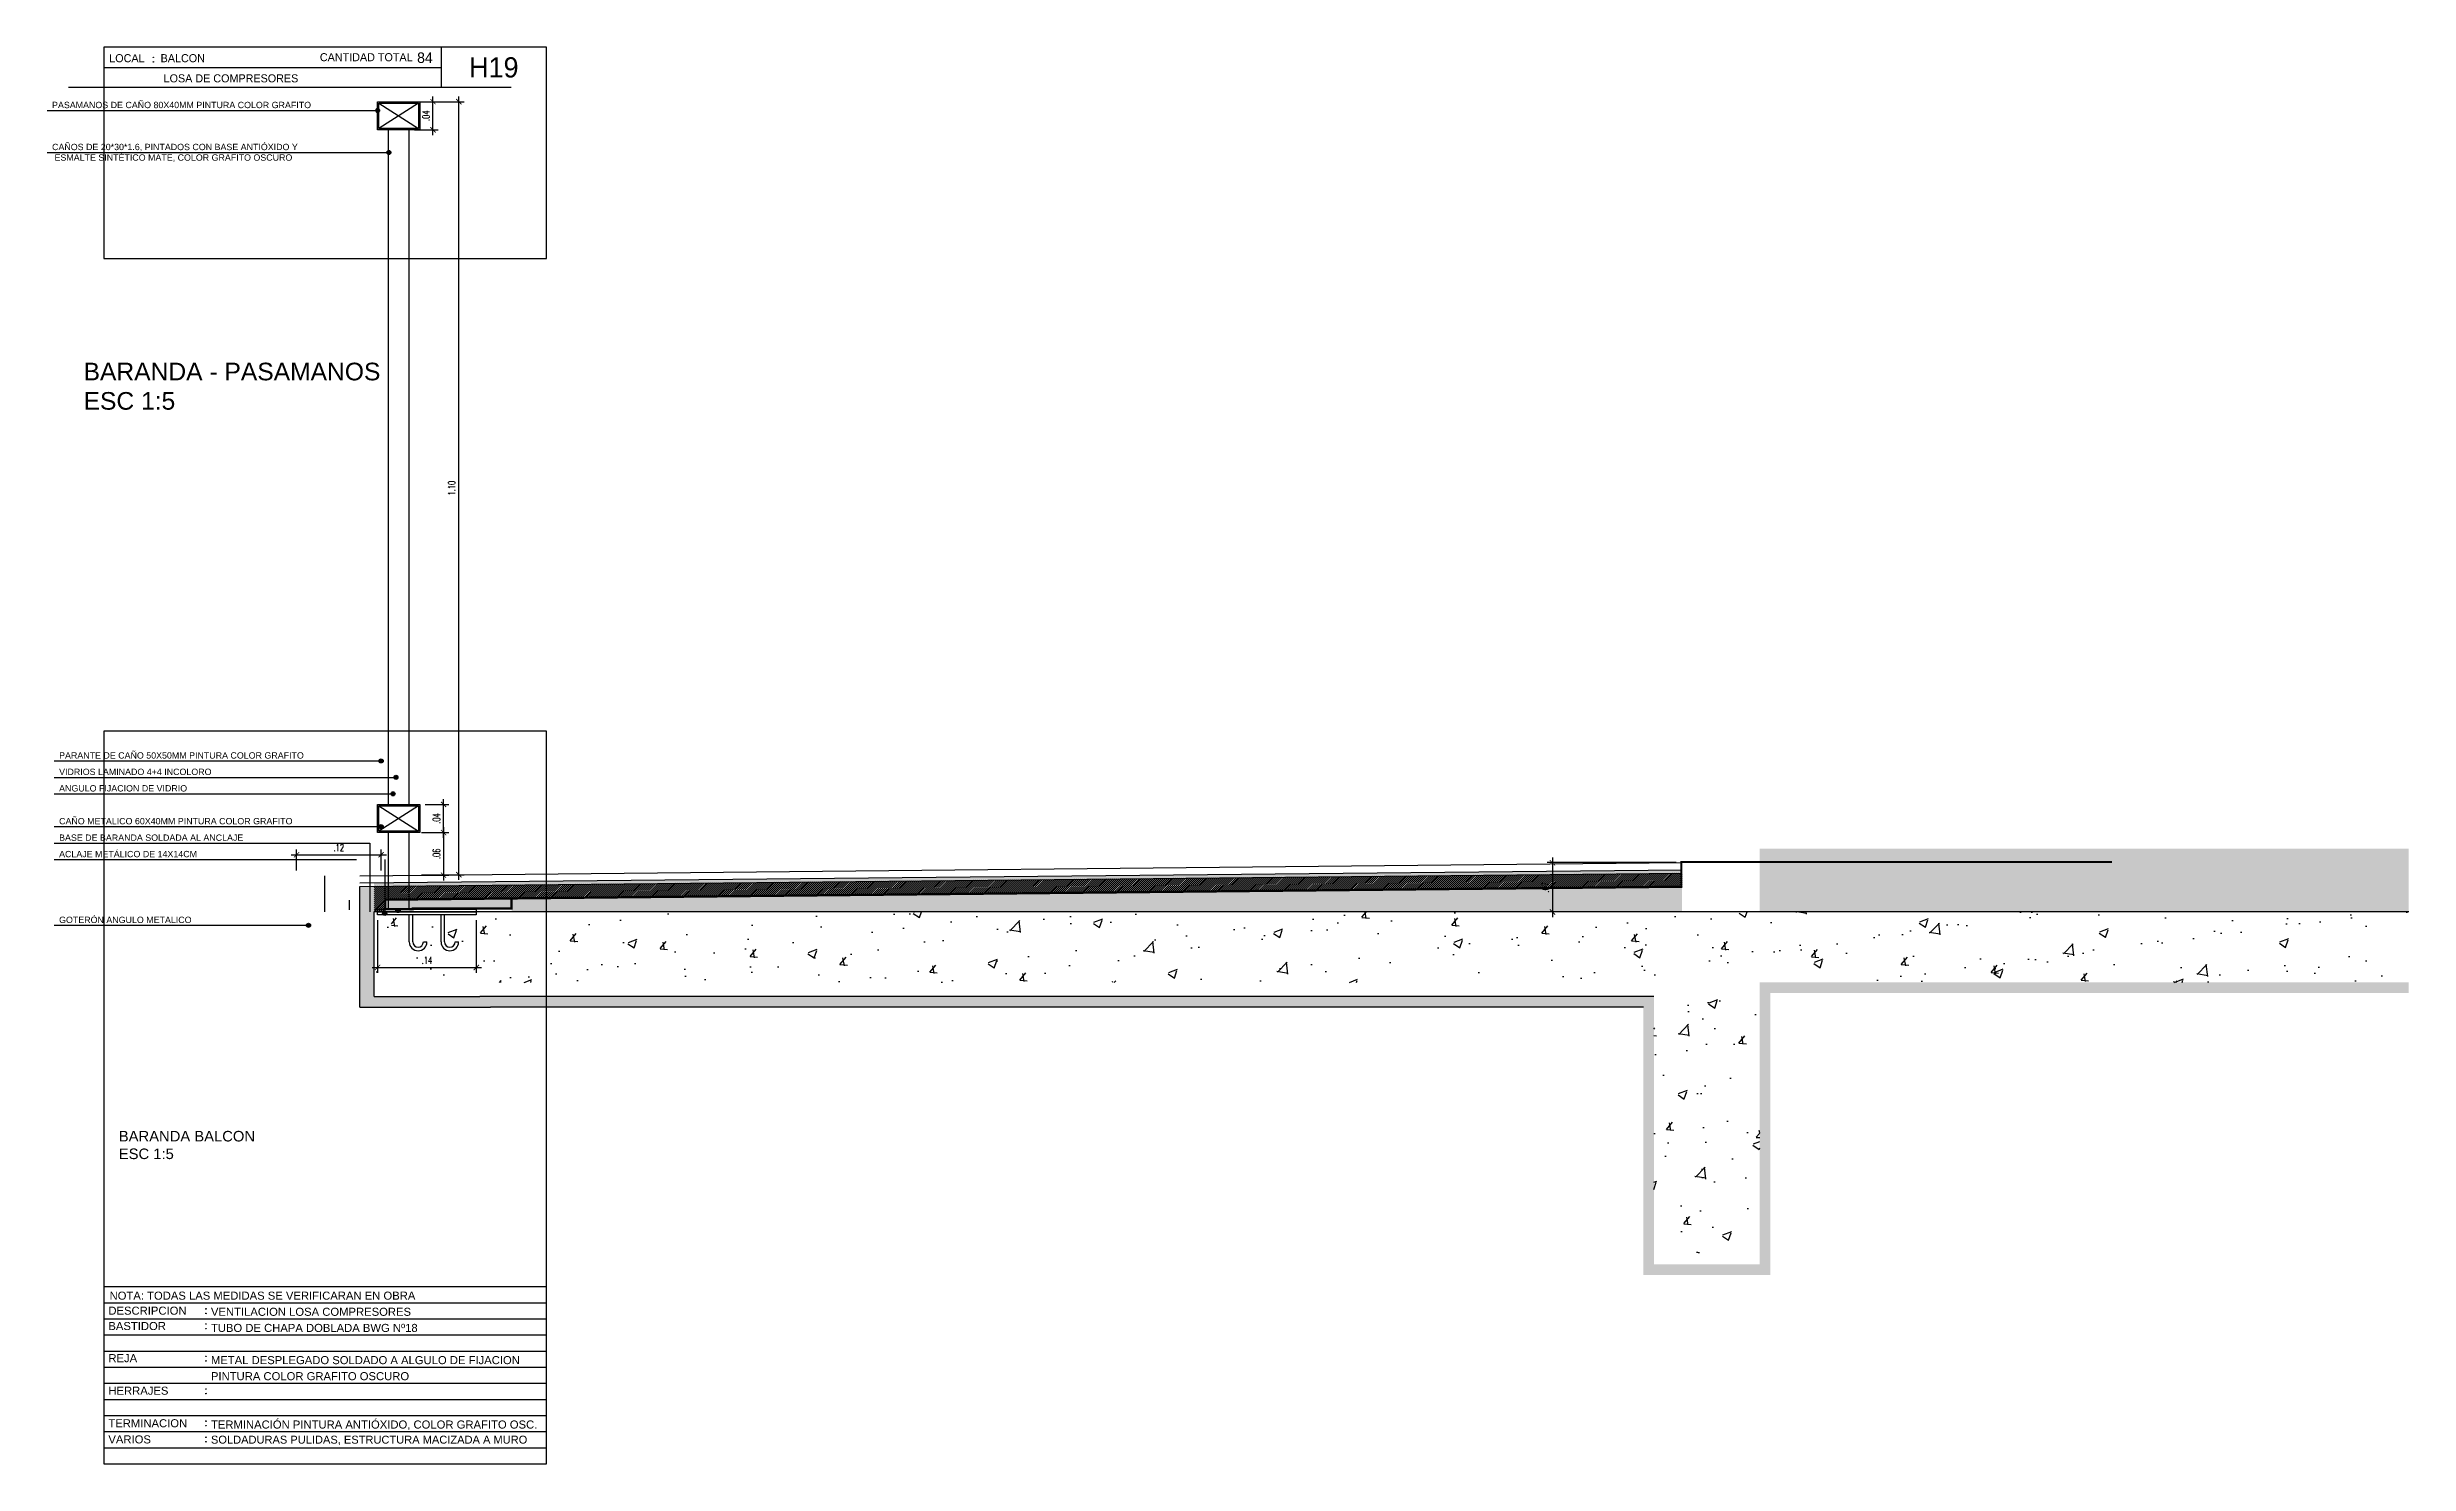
# Model space of a CAD drawing. Extents: x 465 to 637, y -105 to -61.
# Drawn here: x 524.012 to 527.362, y -68.03 to -66.02 of the extents above; entities that cross this region are included whole.
import ezdxf
from ezdxf.enums import TextEntityAlignment as Align

# ---------------------------------------------------------------- set-up
doc = ezdxf.new("R2010")
doc.units = 0
doc.linetypes.add('HIDDEN2', pattern=[0.1875, 0.125, -0.0625])
for name, color, linetype in [('ROT-01', 135, 'Continuous'), ('ROT-02', 136, 'Continuous'), ('ROT-TXT', 2, 'Continuous'), ('TX-10-texto 1', 1, 'Continuous'), ('TX-5-texto 01', 1, 'Continuous')]:
    doc.layers.add(name, color=color, linetype=linetype)
doc.styles.add('CG', font='GOTHIC.TTF')
doc.styles.add('COTAS', font='romans.shx', dxfattribs={"width": 0.7})
doc.styles.add('ROMANS', font='arial.ttf')
doc.dimstyles.new('COTA 5', dxfattribs={"dimscale": 5, "dimtxt": 0.002, "dimasz": 0.0015, "dimexe": 0.0015, "dimexo": 0.0015, "dimgap": 0.001, "dimtad": 1, "dimzin": 4, "dimdsep": 46, "dimtxsty": 'COTAS', "dimblk": 'ARCHTICK', "dimcen": 0.09, "dimdle": 0.0015, "dimclrd": 256, "dimclre": 256, "dimclrt": 3, "dimadec": 0, "dimazin": 0, "dimtfac": 1, "dimtix": 1, "dimtmove": 2, "dimatfit": 3, "dimldrblk": 'ORIGIN', "dimfxl": 1, "dimtolj": 1, "dimtzin": 0, "dimarcsym": 0})

msp = doc.modelspace()

# ---------------------------------------------------------------- texts
at = {"layer": 'ROT-01', "style": 'CG'}
msp.add_attdef('H19', text='', height=0.0286, dxfattribs=at).set_placement((524.6454, -66.0482), align=Align.MIDDLE)
at = {"layer": 'ROT-02', "style": 'CG'}
for s, height, p in [('LOCAL', 0.01143, (524.0998, -66.0352)), ('CANTIDAD TOTAL', 0.011429, (524.3986, -66.0338))]:
    msp.add_text(s, height=height, dxfattribs=at).set_placement(p, align=Align.MIDDLE_LEFT)
for s, height, p in [('BALCON', 0.01143, (524.1727, -66.0409)), (' LOSA DE COMPRESORES ', 0.011429, (524.1727, -66.0695))]:
    msp.add_text(s, height=height, dxfattribs=at).set_placement(p)
msp.add_attdef('84', text='', height=0.0149, dxfattribs=at).set_placement((524.5366, -66.0345), align=Align.MIDDLE_LEFT)
at = {"layer": 'ROT-TXT', "style": 'ROMANS'}
for s, height, p in [('DESCRIPCION', 0.011429, (524.0986, -67.8127)), ('BASTIDOR', 0.01143, (524.0986, -67.8345)), ('REJA', 0.01143, (524.0986, -67.8801)), ('HERRAJES', 0.01143, (524.0986, -67.9263)), ('TERMINACION', 0.011429, (524.0986, -67.9725)), ('VARIOS', 0.01143, (524.0986, -67.9954))]:
    msp.add_text(s, height=height, dxfattribs=at).set_placement(p, align=Align.MIDDLE_LEFT)
for s, height, p in [('NOTA: TODAS LAS MEDIDAS SE VERIFICARAN EN OBRA', 0.011429, (524.1003, -67.7971)), ('VENTILACION LOSA COMPRESORES', 0.011429, (524.2441, -67.82)), ('TUBO DE CHAPA DOBLADA BWG Nº18 ', 0.011429, (524.2441, -67.8429)), ('METAL DESPLEGADO SOLDADO A ALGULO DE FIJACION', 0.011429, (524.2441, -67.8886)), ('PINTURA COLOR GRAFITO OSCURO', 0.011429, (524.2441, -67.9114)), ('TERMINACIÓN PINTURA ANTIÓXIDO, COLOR GRAFITO OSC.', 0.011429, (524.2441, -67.98)), ('SOLDADURAS PULIDAS, ESTRUCTURA MACIZADA A MURO', 0.01125, (524.2441, -68.0014))]:
    msp.add_text(s, height=height, dxfattribs=at).set_placement(p)
at = {"layer": 'TX-10-texto 1', "width": 4.502113, "attachment_point": 7, "style": 'ROMANS'}
for s, insert, char_height in [('{\\fArial|b0|i0|c0|p34;BARANDA - PASAMANOS\\PESC 1:5}', (524.0634, -66.5344), 0.025), ('BARANDA BALCON \\PESC 1:5', (524.1134, -67.5978), 0.015)]:
    msp.add_mtext(s, dxfattribs=dict(at, insert=insert, char_height=char_height))
at = {"layer": 'TX-5-texto 01', "char_height": 0.009, "width": 1.620761, "attachment_point": 1, "style": 'ROMANS'}
for s, insert in [('{\\fArial|b0|i0|c0|p34;PASAMANOS DE CAÑO 80X40MM PINTURA COLOR GRAFITO}', (524.0187, -66.0971)), ('CAÑOS DE 20*30*1.6, PINTADOS CON BASE ANTIÓXIDO Y\\P ESMALTE SINTÉTICO MATE, COLOR GRAFITO OSCURO', (524.0187, -66.1567)), ('{\\fArial|b0|i0|c0|p34;PARANTE DE CAÑO 50X50MM PINTURA COLOR GRAFITO}', (524.0287, -67.0202)), ('{\\fArial|b0|i0|c0|p34;VIDRIOS LAMINADO 4+4 INCOLORO}', (524.0287, -67.0435)), ('{\\fArial|b0|i0|c0|p34;ANGULO FIJACION DE VIDRIO}', (524.0287, -67.0669)), ('CAÑO METALICO 60X40MM PINTURA COLOR GRAFITO', (524.0287, -67.1135)), ('{\\fArial|b0|i0|c0|p34;BASE DE BARANDA SOLDADA AL ANCLAJE}', (524.0287, -67.1369)), ('{\\fArial|b0|i0|c0|p34;ACLAJE METÁLICO DE 14X14CM}', (524.0287, -67.1602)), ('{\\fArial|b0|i0|c0|p34;GOTERÓN ANGULO METALICO}', (524.0287, -67.2536))]:
    msp.add_mtext(s, dxfattribs=dict(at, insert=insert))

# ---------------------------------------------------------------- blocks, each defined once
blk = doc.blocks.new('A$C123A79A1')
h = blk.add_hatch(color=256)
h.dxf.hatch_style = 1
edge = h.paths.add_edge_path()
edge.add_arc((0.0029, 0.0029), 0.00293, 0, 360)
blk.add_circle((0.0029, 0.0029), 0.00293)
blk = doc.blocks.new('_ArchTick')
at = {"color": 0, "linetype": 'ByBlock', "const_width": 0.15}
blk.add_lwpolyline([(-0.5, -0.5), (0.5, 0.5)], dxfattribs=at)
blk = doc.blocks.new('*D42')
at = {"lineweight": -2, "transparency": 16777216}
for p, q in [((524.548, -67.1342), (524.5816, -67.1342)), ((524.5741, -67.1267), (524.5741, -67.2021)), ((524.548, -67.1946), (524.5816, -67.1946))]:
    blk.add_line(p, q, dxfattribs=at)
at = {"layer": 'Defpoints', "color": 0, "transparency": 16777216}
for p in [(524.5405, -67.1342), (524.5405, -67.1946), (524.5741, -67.1946)]:
    blk.add_point(p, dxfattribs=at)
at = {"lineweight": -2, "transparency": 16777216, "xscale": 0.0075, "yscale": 0.0075, "zscale": 0.0075}
for p, rotation in [((524.5741, -67.1342), 90), ((524.5741, -67.1946), 270)]:
    blk.add_blockref('_ArchTick', p, dxfattribs=dict(at, rotation=rotation))
at = {"color": 3, "transparency": 16777216, "insert": (524.5641, -67.1644), "char_height": 0.01, "attachment_point": 5, "rotation": 90, "style": 'COTAS'}
blk.add_mtext('\\A1;.06', dxfattribs=at)
blk = doc.blocks.new('_Origin')
at = {"color": 0, "linetype": 'ByBlock', "lineweight": -2}
blk.add_line((0, 0), (-1, 0), dxfattribs=at)
blk.add_circle((0, 0), 0.5, dxfattribs=at)
blk = doc.blocks.new('*D43')
at = {"lineweight": -2, "transparency": 16777216}
for p, q in [((524.548, -67.0942), (524.5816, -67.0942)), ((524.5741, -67.1417), (524.5741, -67.0867)), ((524.543, -67.1342), (524.5816, -67.1342))]:
    blk.add_line(p, q, dxfattribs=at)
at = {"layer": 'Defpoints', "color": 0, "transparency": 16777216}
for p in [(524.5405, -67.0942), (524.5741, -67.0942), (524.5355, -67.1342)]:
    blk.add_point(p, dxfattribs=at)
at = {"lineweight": -2, "transparency": 16777216, "xscale": 0.0075, "yscale": 0.0075, "zscale": 0.0075}
for p, rotation in [((524.5741, -67.0942), 90), ((524.5741, -67.1342), 270)]:
    blk.add_blockref('_ArchTick', p, dxfattribs=dict(at, rotation=rotation))
at = {"color": 3, "transparency": 16777216, "insert": (524.5641, -67.1142), "char_height": 0.01, "attachment_point": 5, "rotation": 90, "style": 'COTAS'}
blk.add_mtext('\\A1;.04', dxfattribs=at)
blk = doc.blocks.new('*D44')
at = {"lineweight": -2, "transparency": 16777216}
for p, q in [((524.548, -66.0969), (524.5666, -66.0969)), ((524.5591, -66.1444), (524.5591, -66.0894)), ((524.533, -66.1369), (524.5666, -66.1369))]:
    blk.add_line(p, q, dxfattribs=at)
at = {"layer": 'Defpoints', "color": 0, "transparency": 16777216}
for p in [(524.5405, -66.0969), (524.5591, -66.0969), (524.5255, -66.1369)]:
    blk.add_point(p, dxfattribs=at)
at = {"lineweight": -2, "transparency": 16777216, "xscale": 0.0075, "yscale": 0.0075, "zscale": 0.0075}
for p, rotation in [((524.5591, -66.0969), 90), ((524.5591, -66.1369), 270)]:
    blk.add_blockref('_ArchTick', p, dxfattribs=dict(at, rotation=rotation))
at = {"color": 3, "transparency": 16777216, "insert": (524.5491, -66.1169), "char_height": 0.01, "attachment_point": 5, "rotation": 90, "style": 'COTAS'}
blk.add_mtext('\\A1;.04', dxfattribs=at)
blk = doc.blocks.new('*D45')
at = {"lineweight": -2, "transparency": 16777216}
for p, q in [((524.5368, -66.0969), (524.6033, -66.0969)), ((524.5958, -67.2015), (524.5958, -66.0894)), ((524.543, -67.194), (524.6033, -67.194))]:
    blk.add_line(p, q, dxfattribs=at)
at = {"layer": 'Defpoints', "color": 0, "transparency": 16777216}
for p in [(524.5293, -66.0969), (524.5958, -66.0969), (524.5355, -67.194)]:
    blk.add_point(p, dxfattribs=at)
at = {"lineweight": -2, "transparency": 16777216, "xscale": 0.0075, "yscale": 0.0075, "zscale": 0.0075}
for p, rotation in [((524.5958, -66.0969), 90), ((524.5958, -67.194), 270)]:
    blk.add_blockref('_ArchTick', p, dxfattribs=dict(at, rotation=rotation))
at = {"color": 3, "transparency": 16777216, "insert": (524.5858, -66.6454), "char_height": 0.01, "attachment_point": 5, "rotation": 90, "style": 'COTAS'}
blk.add_mtext('\\A1;1.10', dxfattribs=at)
blk = doc.blocks.new('*D46')
at = {"lineweight": -2, "transparency": 16777216}
for p, q in [((524.358, -67.1657), (524.493, -67.1657)), ((524.3655, -67.188), (524.3655, -67.1582)), ((524.4855, -67.188), (524.4855, -67.1582))]:
    blk.add_line(p, q, dxfattribs=at)
at = {"layer": 'Defpoints', "color": 0, "transparency": 16777216}
for p in [(524.4855, -67.1657), (524.3655, -67.1955), (524.4855, -67.1955)]:
    blk.add_point(p, dxfattribs=at)
at = {"lineweight": -2, "transparency": 16777216, "xscale": 0.0075, "yscale": 0.0075, "zscale": 0.0075, "rotation": 180}
blk.add_blockref('_ArchTick', (524.3655, -67.1657), dxfattribs=at)
at = {"lineweight": -2, "transparency": 16777216, "xscale": 0.0075, "yscale": 0.0075, "zscale": 0.0075}
blk.add_blockref('_ArchTick', (524.4855, -67.1657), dxfattribs=at)
at = {"color": 3, "transparency": 16777216, "insert": (524.4255, -67.1557), "char_height": 0.01, "attachment_point": 5, "style": 'COTAS'}
blk.add_mtext('\\A1;.12', dxfattribs=at)
blk = doc.blocks.new('*D47')
at = {"lineweight": -2, "transparency": 16777216}
for p, q in [((524.4805, -67.2584), (524.4805, -67.3332)), ((524.6205, -67.2584), (524.6205, -67.3332)), ((524.473, -67.3257), (524.628, -67.3257))]:
    blk.add_line(p, q, dxfattribs=at)
at = {"layer": 'Defpoints', "color": 0, "transparency": 16777216}
for p in [(524.4805, -67.2509), (524.6205, -67.2509), (524.6205, -67.3257)]:
    blk.add_point(p, dxfattribs=at)
at = {"lineweight": -2, "transparency": 16777216, "xscale": 0.0075, "yscale": 0.0075, "zscale": 0.0075, "rotation": 180}
blk.add_blockref('_ArchTick', (524.4805, -67.3257), dxfattribs=at)
at = {"lineweight": -2, "transparency": 16777216, "xscale": 0.0075, "yscale": 0.0075, "zscale": 0.0075}
blk.add_blockref('_ArchTick', (524.6205, -67.3257), dxfattribs=at)
at = {"color": 3, "transparency": 16777216, "insert": (524.5505, -67.3157), "char_height": 0.01, "attachment_point": 5, "style": 'COTAS'}
blk.add_mtext('\\A1;.14', dxfattribs=at)
blk = doc.blocks.new('*D48')
at = {"lineweight": -2, "transparency": 16777216}
for p, q in [((526.1472, -67.1694), (526.1472, -67.2544)), ((526.3227, -67.1769), (526.1397, -67.1769)), ((526.3227, -67.2469), (526.1397, -67.2469))]:
    blk.add_line(p, q, dxfattribs=at)
at = {"layer": 'Defpoints', "color": 0, "transparency": 16777216}
for p in [(526.3302, -67.1769), (526.1472, -67.2469), (526.3302, -67.2469)]:
    blk.add_point(p, dxfattribs=at)
at = {"lineweight": -2, "transparency": 16777216, "xscale": 0.0075, "yscale": 0.0075, "zscale": 0.0075}
for p, rotation in [((526.1472, -67.1769), 90), ((526.1472, -67.2469), 270)]:
    blk.add_blockref('_ArchTick', p, dxfattribs=dict(at, rotation=rotation))
at = {"color": 3, "transparency": 16777216, "insert": (526.1372, -67.2119), "char_height": 0.01, "attachment_point": 5, "rotation": 90, "style": 'COTAS'}
blk.add_mtext('\\A1;.07', dxfattribs=at)

# ---------------------------------------------------------------- dimensions: what is measured, and where the dimension line sits
for base, p1, p2, picture, middle in [((524.5591, -66.0969), (524.5255, -66.1369), (524.5405, -66.0969), '*D44', (524.5491, -66.1169)), ((524.5958, -66.0969), (524.5355, -67.194), (524.5293, -66.0969), '*D45', (524.5858, -66.6454)), ((524.5741, -67.0942), (524.5355, -67.1342), (524.5405, -67.0942), '*D43', (524.5641, -67.1142)), ((524.5741, -67.1946), (524.5405, -67.1342), (524.5405, -67.1946), '*D42', (524.5641, -67.1644)), ((526.1472, -67.2469), (526.3302, -67.1769), (526.3302, -67.2469), '*D48', (526.1372, -67.2119))]:
    dim = msp.add_linear_dim(base=base, p1=p1, p2=p2, angle=90, dimstyle='COTA 5')
    dim.commit()
    dim.dimension.update_dxf_attribs({"geometry": picture, "text_midpoint": middle})
for base, p1, p2, picture, middle in [((524.4855, -67.1657), (524.3655, -67.1955), (524.4855, -67.1955), '*D46', (524.4255, -67.1557)), ((524.6205, -67.3257), (524.4805, -67.2509), (524.6205, -67.2509), '*D47', (524.5505, -67.3157))]:
    dim = msp.add_linear_dim(base=base, p1=p1, p2=p2, dimstyle='COTA 5')
    dim.commit()
    dim.dimension.update_dxf_attribs({"geometry": picture, "text_midpoint": middle})

# ---------------------------------------------------------------- hatches: boundary and pattern name
h = msp.add_hatch()
h.set_pattern_fill('HONEY', color=252, scale=0.0005, angle=45)
h.set_pattern_definition([(45, (-1901.3890934, -1148.6048606), (0.0007116567853, 0.0026559392601), [0.0015875, -0.003175]), (165, (-1901.3890934, -1148.6048606), (-0.0026559392628, -0.0007116567752), [0.0015875, -0.003175]), (105, (-1901.3890934, -1148.6048606), (-0.0019442824775, 0.0019442824849), [-0.003175, 0.0015875])])
h.paths.add_polyline_path([(524.5755, -67.2045), (524.4755, -67.2055), (524.4755, -67.2105), (524.5755, -67.2095)])
h.paths.add_polyline_path([(524.6255, -67.204), (524.5755, -67.2045), (524.5755, -67.2095), (524.6255, -67.209)])
h.paths.add_polyline_path([(526.3312, -67.1919), (526.3312, -67.1869), (524.6255, -67.204), (524.6255, -67.209)])
h.paths.add_polyline_path([(526.4412, -67.1619), (527.362, -67.1619), (527.362, -67.1569), (526.4412, -67.1569)])
h = msp.add_hatch()
h.set_pattern_fill('JIS_STN_2.5', color=1, scale=0.003, angle=180)
h.set_pattern_definition([(225, (-1901.3890934, -1148.6048606), (0.005303300859, -0.005303300859), []), (225, (-1901.3943884, -1148.6048606), (0.005303300859, -0.005303300859), [0.0036, -0.0015])])
h.paths.add_polyline_path([(524.5755, -67.2295), (524.4905, -67.2303), (524.4905, -67.2439), (524.4969, -67.2439, -0.414215), (524.4968, -67.2437), (524.4968, -67.2432, -0.414216), (524.4969, -67.243), (524.5011, -67.243, -0.414211), (524.5013, -67.2432), (524.5013, -67.2439), (524.5255, -67.2439), (524.5255, -67.2469), (524.5305, -67.2469), (524.5305, -67.2429), (524.5755, -67.2429)])
h.paths.add_polyline_path([(524.6255, -67.229), (524.5755, -67.2295), (524.5755, -67.2429), (524.6255, -67.2429)])
h.paths.add_polyline_path([(526.3312, -67.2119), (524.6255, -67.229), (524.6255, -67.2429), (524.6705, -67.2429), (524.6705, -67.2469), (526.3312, -67.2469)])
h.paths.add_polyline_path([(527.362, -67.1619), (526.4412, -67.1619), (526.4412, -67.2469), (527.362, -67.2469)])
h = msp.add_hatch()
h.set_pattern_fill('_USER', color=1, scale=0.002, angle=45, pattern_type=0)
h.set_pattern_definition([(45, (-1901.3890934, -1148.6048606), (-0.0014142135624, 0.0014142135624), [])])
h.paths.add_polyline_path([(524.5755, -67.2095), (524.4755, -67.2105), (524.4755, -67.2469), (524.4905, -67.2469), (524.4905, -67.2303), (524.5755, -67.2295)])
h.paths.add_polyline_path([(524.6255, -67.209), (524.5755, -67.2095), (524.5755, -67.2295), (524.6255, -67.229)])
h.paths.add_polyline_path([(526.3312, -67.1919), (524.6255, -67.209), (524.6255, -67.229), (526.3312, -67.2119)])
h = msp.add_hatch()
h.set_pattern_fill('GOST_GROUND', color=252, scale=0.0009)
h.set_pattern_definition([(45, (-1901.389093, -1148.604861), (0.01272792206, -8e-19), [0.018]), (45, (-1901.386393, -1148.604861), (0.01272792206, -8e-19), [0.018]), (45, (-1901.383693, -1148.604861), (0.01272792206, -8e-19), [0.018])])
h.paths.add_polyline_path([(524.4755, -67.2105), (524.4555, -67.2107), (524.4555, -67.3819), (524.6405, -67.3819), (526.2762, -67.3819), (526.2762, -67.7619), (526.4562, -67.7619), (526.4562, -67.3619), (527.362, -67.3619), (527.362, -67.3469), (526.4412, -67.3469), (526.4412, -67.7469), (526.2912, -67.7469), (526.2912, -67.3669), (524.6255, -67.3669), (524.4755, -67.3669)])
h = msp.add_hatch()
h.set_pattern_fill('AR-CONC', color=1, scale=0.0007)
h.set_pattern_definition([(50, (-1901.38909, -1148.60486), (0.1275292683, -0.01115736), [0.013335, -0.146685]), (355, (-1901.38909, -1148.60486), (-0.024670395, 0.1337397917), [0.010668, -0.117348409]), (100.4514447, (-1901.37847, -1148.60579), (0.102858873, 0.1225824263), [0.011333006, -0.124663171]), (46.1842, (-1901.3891, -1148.5693), (0.189755329, -0.02942963), [0.0200025, -0.2200275]), (96.635558, (-1901.37328, -1148.57175), (0.166182894, 0.173198287), [0.016999516, -0.186994926]), (351.184151, (-1901.3891, -1148.5693), (0.166182894, 0.173198287), [0.016001977, -0.176021812]), (21, (-1901.37131, -1148.57819), (0.106130074, -0.0715856387), [0.013335, -0.146685]), (326, (-1901.37131, -1148.57819), (0.04326142, 0.128931576), [0.010668, -0.117348]), (71.451445, (-1901.36247, -1148.58416), (0.1493914935, 0.057345938), [0.011333006, -0.1246629563]), (37.5, (-1901.389093, -1148.60486), (0.0021620223, 0.0591885272), [0, -0.1159256, 0, -0.119126, 0, -0.1177925]), (7.5, (-1901.389093, -1148.60486), (0.0467737638, 0.0701264024), [0, -0.0679196, 0, -0.1132586, 0, -0.0448945]), (327.5, (-1901.428743, -1148.60486), (0.0949134166, -0.0040101208), [0, -0.04445, 0, -0.138684, 0, -0.184023]), (317.5, (-1901.44652, -1148.60486), (0.103690427, 0.0177985437), [0, -0.057785, 0, -0.0921004, 0, -0.130683])])
edge = h.paths.add_edge_path()
edge.add_line((524.6255, -67.3469), (526.2912, -67.3469))
edge.add_line((526.2912, -67.3469), (526.2912, -67.7469))
edge.add_line((526.2912, -67.7469), (526.4412, -67.7469))
edge.add_line((526.4412, -67.7469), (526.4412, -67.3469))
edge.add_line((526.4412, -67.3469), (527.362, -67.3469))
edge.add_line((527.362, -67.3469), (527.362, -67.2469))
edge.add_line((527.362, -67.2469), (524.6705, -67.2469))
edge.add_line((524.6705, -67.2469), (524.6705, -67.2509))
edge.add_line((524.6705, -67.2509), (524.6255, -67.2509))
edge.add_line((524.6255, -67.2509), (524.6255, -67.2894))
edge.add_arc((524.633, -67.2894), 0.0075, 180, 360)
edge.add_line((524.6405, -67.2894), (524.6455, -67.2894))
edge.add_arc((524.633, -67.2894), 0.0125, -180, 0, ccw=False)
edge.add_line((524.6205, -67.2894), (524.6205, -67.2509))
edge.add_line((524.6205, -67.2509), (524.5805, -67.2509))
edge.add_line((524.5805, -67.2509), (524.5805, -67.2894))
edge.add_arc((524.588, -67.2894), 0.0075, 180, 360)
edge.add_line((524.5955, -67.2894), (524.6005, -67.2894))
edge.add_arc((524.588, -67.2894), 0.0125, -180, 0, ccw=False)
edge.add_line((524.5755, -67.2894), (524.5755, -67.2509))
edge.add_line((524.5755, -67.2509), (524.5305, -67.2509))
edge.add_line((524.5305, -67.2509), (524.5305, -67.2469))
edge.add_line((524.5305, -67.2469), (524.4999, -67.2473))
edge.add_arc((524.4999, -67.2475), 0.000225, -90, 90, ccw=False)
edge.add_line((524.4999, -67.2477), (524.499, -67.2477))
edge.add_line((524.499, -67.2477), (524.4997, -67.248))
edge.add_arc((524.4999, -67.248), 0.000225, 0, 180, ccw=False)
edge.add_line((524.5001, -67.248), (524.5001, -67.262))
edge.add_line((524.5001, -67.262), (524.5007, -67.262))
edge.add_line((524.5007, -67.262), (524.5004, -67.2626))
edge.add_line((524.5004, -67.2626), (524.5004, -67.2639))
edge.add_line((524.5004, -67.2639), (524.5004, -67.2653))
edge.add_line((524.5004, -67.2653), (524.5004, -67.2666))
edge.add_line((524.5004, -67.2666), (524.5004, -67.268))
edge.add_line((524.5004, -67.268), (524.5004, -67.2701))
edge.add_line((524.5004, -67.2701), (524.5001, -67.2701))
edge.add_line((524.5001, -67.2701), (524.5001, -67.2728))
edge.add_line((524.5001, -67.2728), (524.499, -67.274))
edge.add_line((524.499, -67.274), (524.499, -67.2735))
edge.add_line((524.499, -67.2735), (524.4979, -67.2728))
edge.add_line((524.4979, -67.2728), (524.4979, -67.2697))
edge.add_line((524.4979, -67.2697), (524.4973, -67.2688))
edge.add_line((524.4973, -67.2688), (524.4977, -67.2688))
edge.add_line((524.4977, -67.2688), (524.4977, -67.2674))
edge.add_line((524.4977, -67.2674), (524.4977, -67.2661))
edge.add_line((524.4977, -67.2661), (524.4977, -67.2647))
edge.add_line((524.4977, -67.2647), (524.4977, -67.2634))
edge.add_line((524.4977, -67.2634), (524.4977, -67.262))
edge.add_line((524.4977, -67.262), (524.4979, -67.2587))
edge.add_line((524.4979, -67.2587), (524.4979, -67.2469))
edge.add_line((524.4979, -67.2469), (524.4755, -67.2469))
edge.add_line((524.4755, -67.2469), (524.4759, -67.2798))
edge.add_arc((524.4761, -67.2798), 0.000225, 0, 180, ccw=False)
edge.add_line((524.4763, -67.2798), (524.4763, -67.2807))
edge.add_line((524.4763, -67.2807), (524.4766, -67.2801))
edge.add_arc((524.4766, -67.2798), 0.000225, 90, 270, ccw=False)
edge.add_line((524.4766, -67.2796), (524.4906, -67.2796))
edge.add_line((524.4906, -67.2796), (524.4906, -67.2791))
edge.add_line((524.4906, -67.2791), (524.4912, -67.2794))
edge.add_line((524.4912, -67.2794), (524.4926, -67.2794))
edge.add_line((524.4926, -67.2794), (524.4939, -67.2794))
edge.add_line((524.4939, -67.2794), (524.4953, -67.2794))
edge.add_line((524.4953, -67.2794), (524.4966, -67.2794))
edge.add_line((524.4966, -67.2794), (524.4987, -67.2794))
edge.add_line((524.4987, -67.2794), (524.4987, -67.2796))
edge.add_line((524.4987, -67.2796), (524.5014, -67.2796))
edge.add_line((524.5014, -67.2796), (524.5026, -67.2807))
edge.add_line((524.5026, -67.2807), (524.5021, -67.2807))
edge.add_line((524.5021, -67.2807), (524.5014, -67.2819))
edge.add_line((524.5014, -67.2819), (524.4983, -67.2819))
edge.add_line((524.4983, -67.2819), (524.4974, -67.2824))
edge.add_line((524.4974, -67.2824), (524.4974, -67.2821))
edge.add_line((524.4974, -67.2821), (524.496, -67.2821))
edge.add_line((524.496, -67.2821), (524.4947, -67.2821))
edge.add_line((524.4947, -67.2821), (524.4933, -67.2821))
edge.add_line((524.4933, -67.2821), (524.492, -67.2821))
edge.add_line((524.492, -67.2821), (524.4906, -67.2821))
edge.add_line((524.4906, -67.2821), (524.4873, -67.2819))
edge.add_line((524.4873, -67.2819), (524.4755, -67.2819))
edge.add_line((524.4755, -67.2819), (524.4755, -67.3469))
edge.add_line((524.4755, -67.3469), (524.6255, -67.3469))

# ---------------------------------------------------------------- linework, layer by layer
at = {"color": 1}
for p, q in [((524.4825, -66.0989), (524.5385, -66.1349)), ((524.5385, -66.0989), (524.4825, -66.1349)), ((524.4825, -67.0962), (524.5385, -67.1322)), ((524.5385, -67.0962), (524.4825, -67.1322)), ((524.4555, -67.3819), (524.4555, -67.2107)), ((524.4555, -67.3819), (524.6405, -67.3819)), ((524.6405, -67.3819), (524.6405, -67.3819)), ((526.2762, -67.3819), (524.6405, -67.3819))]:
    msp.add_line(p, q, dxfattribs=at)
for p, q in [((524.0118, -66.1094), (524.4805, -66.1094)), ((524.0118, -66.169), (524.4965, -66.169)), ((524.0218, -67.0325), (524.4855, -67.0325)), ((524.0218, -67.0558), (524.5065, -67.0558)), ((524.0218, -67.0791), (524.5025, -67.0791)), ((524.0218, -67.1258), (524.4855, -67.1258)), ((524.0218, -67.1491), (524.4695, -67.1491)), ((524.4695, -67.1491), (524.4695, -67.2469)), ((524.0218, -67.1725), (524.4506, -67.1725)), ((524.4906, -67.1725), (524.4906, -67.2509)), ((524.0218, -67.2658), (524.3855, -67.2658))]:
    msp.add_line(p, q)
at = {"color": 3}
for p, q in [((524.4055, -67.2469), (524.4055, -67.1955)), ((524.4555, -67.1955), (526.3312, -67.1769))]:
    msp.add_line(p, q, dxfattribs=at)
at = {"color": 2}
for p, q in [((524.4555, -67.2055), (526.3312, -67.1869)), ((524.4555, -67.2105), (526.3312, -67.1919)), ((524.4405, -67.2439), (524.4405, -67.2303)), ((524.4905, -67.2303), (526.3312, -67.2119)), ((524.5255, -67.2894), (524.5255, -67.2509)), ((524.5305, -67.2894), (524.5305, -67.2509)), ((524.5705, -67.2894), (524.5705, -67.2509)), ((524.5755, -67.2894), (524.5755, -67.2509)), ((524.5455, -67.2894), (524.5505, -67.2894)), ((524.5905, -67.2894), (524.5955, -67.2894))]:
    msp.add_line(p, q, dxfattribs=at)
at = {"color": 4}
for p, q in [((524.4755, -67.3669), (524.4755, -67.2469)), ((527.362, -67.2469), (524.4755, -67.2469)), ((524.4755, -67.3669), (524.6255, -67.3669)), ((524.5755, -67.3669), (524.5755, -67.3669)), ((526.2912, -67.3669), (524.6255, -67.3669))]:
    msp.add_line(p, q, dxfattribs=at)
at = {"color": 3}
for points in [[(524.4805, -66.0969), (524.5405, -66.0969), (524.5405, -66.1369), (524.4805, -66.1369)], [(524.4825, -66.0989), (524.5385, -66.0989), (524.5385, -66.1349), (524.4825, -66.1349)], [(524.4805, -67.0942), (524.5405, -67.0942), (524.5405, -67.1342), (524.4805, -67.1342)], [(524.4825, -67.0962), (524.5385, -67.0962), (524.5385, -67.1322), (524.4825, -67.1322)]]:
    msp.add_lwpolyline(points, close=True, dxfattribs=at)
at = {"color": 1}
for points in [[(524.4955, -67.0942), (524.5255, -67.0942), (524.5255, -66.1369), (524.4955, -66.1369), (524.4955, -67.0942)], [(524.4955, -67.2429), (524.5255, -67.2429), (524.5255, -67.1342), (524.4955, -67.1342), (524.4955, -67.2429)]]:
    msp.add_lwpolyline(points, dxfattribs=at)
at = {"color": 12, "linetype": 'HIDDEN2', "ltscale": 0.1, "true_color": 0xe30602, "const_width": 0.003, "flags": 128}
msp.add_lwpolyline([(526.9412, -67.1761), (526.3302, -67.1759), (526.3301, -67.2109), (524.4915, -67.2293), (524.4915, -67.2429), (524.5305, -67.2429), (524.5305, -67.2419), (524.6705, -67.2419), (524.6704, -67.2275)], dxfattribs=at)
at = {"color": 2}
for points in [[(524.4805, -67.2429), (524.6205, -67.2429), (524.6205, -67.2469), (524.4805, -67.2469)], [(524.4805, -67.2469), (524.6205, -67.2469), (524.6205, -67.2509), (524.4805, -67.2509)]]:
    msp.add_lwpolyline(points, close=True, dxfattribs=at)
for centre, radius in [((524.538, -67.2894), 0.0125), ((524.538, -67.2894), 0.0075), ((524.583, -67.2894), 0.0125), ((524.583, -67.2894), 0.0075)]:
    msp.add_arc(centre, radius, 180, 0, dxfattribs=at)
at = {"layer": 'ROT-01'}
for points in [[(524.72, -66.0196), (524.0922, -66.0196), (524.0922, -66.3193), (524.72, -66.3193)], [(524.72, -66.9902), (524.0922, -66.9902), (524.0922, -68.03), (524.72, -68.03)]]:
    msp.add_lwpolyline(points, close=True, dxfattribs=at)
at = {"layer": 'ROT-02'}
for p, q in [((524.5707, -66.0196), (524.5707, -66.0768)), ((524.0922, -66.0482), (524.5707, -66.0482)), ((524.67, -66.0768), (524.0422, -66.0768)), ((524.0922, -67.7786), (524.72, -67.7786)), ((524.0922, -67.8014), (524.72, -67.8014)), ((524.0922, -67.8243), (524.72, -67.8243)), ((524.0922, -67.8243), (524.72, -67.8243)), ((524.0922, -67.8472), (524.72, -67.8472)), ((524.0922, -67.87), (524.72, -67.87)), ((524.0922, -67.8929), (524.72, -67.8929)), ((524.0922, -67.8929), (524.72, -67.8929)), ((524.0922, -67.9157), (524.72, -67.9157)), ((524.0922, -67.9157), (524.72, -67.9157)), ((524.0922, -67.9386), (524.72, -67.9386)), ((524.0922, -67.9386), (524.72, -67.9386)), ((524.0922, -67.9386), (524.72, -67.9386)), ((524.0922, -67.9614), (524.72, -67.9614)), ((524.0922, -67.9614), (524.72, -67.9614)), ((524.0922, -67.9843), (524.72, -67.9843)), ((524.0922, -67.9843), (524.72, -67.9843)), ((524.0922, -68.0072), (524.72, -68.0072))]:
    msp.add_line(p, q, dxfattribs=at)
for centre in [(524.1624, -66.0339), (524.1624, -66.0404)]:
    msp.add_circle(centre, 0.000383, dxfattribs=at)
at = {"layer": 'ROT-TXT'}
for centre in [(524.2369, -67.8101), (524.2369, -67.8166), (524.2369, -67.8317), (524.2369, -67.8382), (524.2369, -67.8775), (524.2369, -67.884), (524.2369, -67.9238), (524.2369, -67.9303), (524.2369, -67.9695), (524.2369, -67.976), (524.2369, -67.9923), (524.2369, -67.9988)]:
    msp.add_circle(centre, 0.000383, dxfattribs=at)

# ---------------------------------------------------------------- block references
for p in [(524.4776, -66.1123), (524.4936, -66.1719), (524.4826, -67.0354), (524.5036, -67.0587), (524.4996, -67.0821), (524.4826, -67.1287), (524.3796, -67.2688), (524.4877, -67.2518), (524.5066, -67.2478)]:
    msp.add_blockref('A$C123A79A1', p)

msp.set_redraw_order([(e.dxf.handle, doc.entitydb.next_handle()) for e in msp.query("TEXT MTEXT ATTDEF DIMENSION ARC_DIMENSION")])  # texts and dimensions are drawn at this point

doc.saveas('drawing.dxf')
